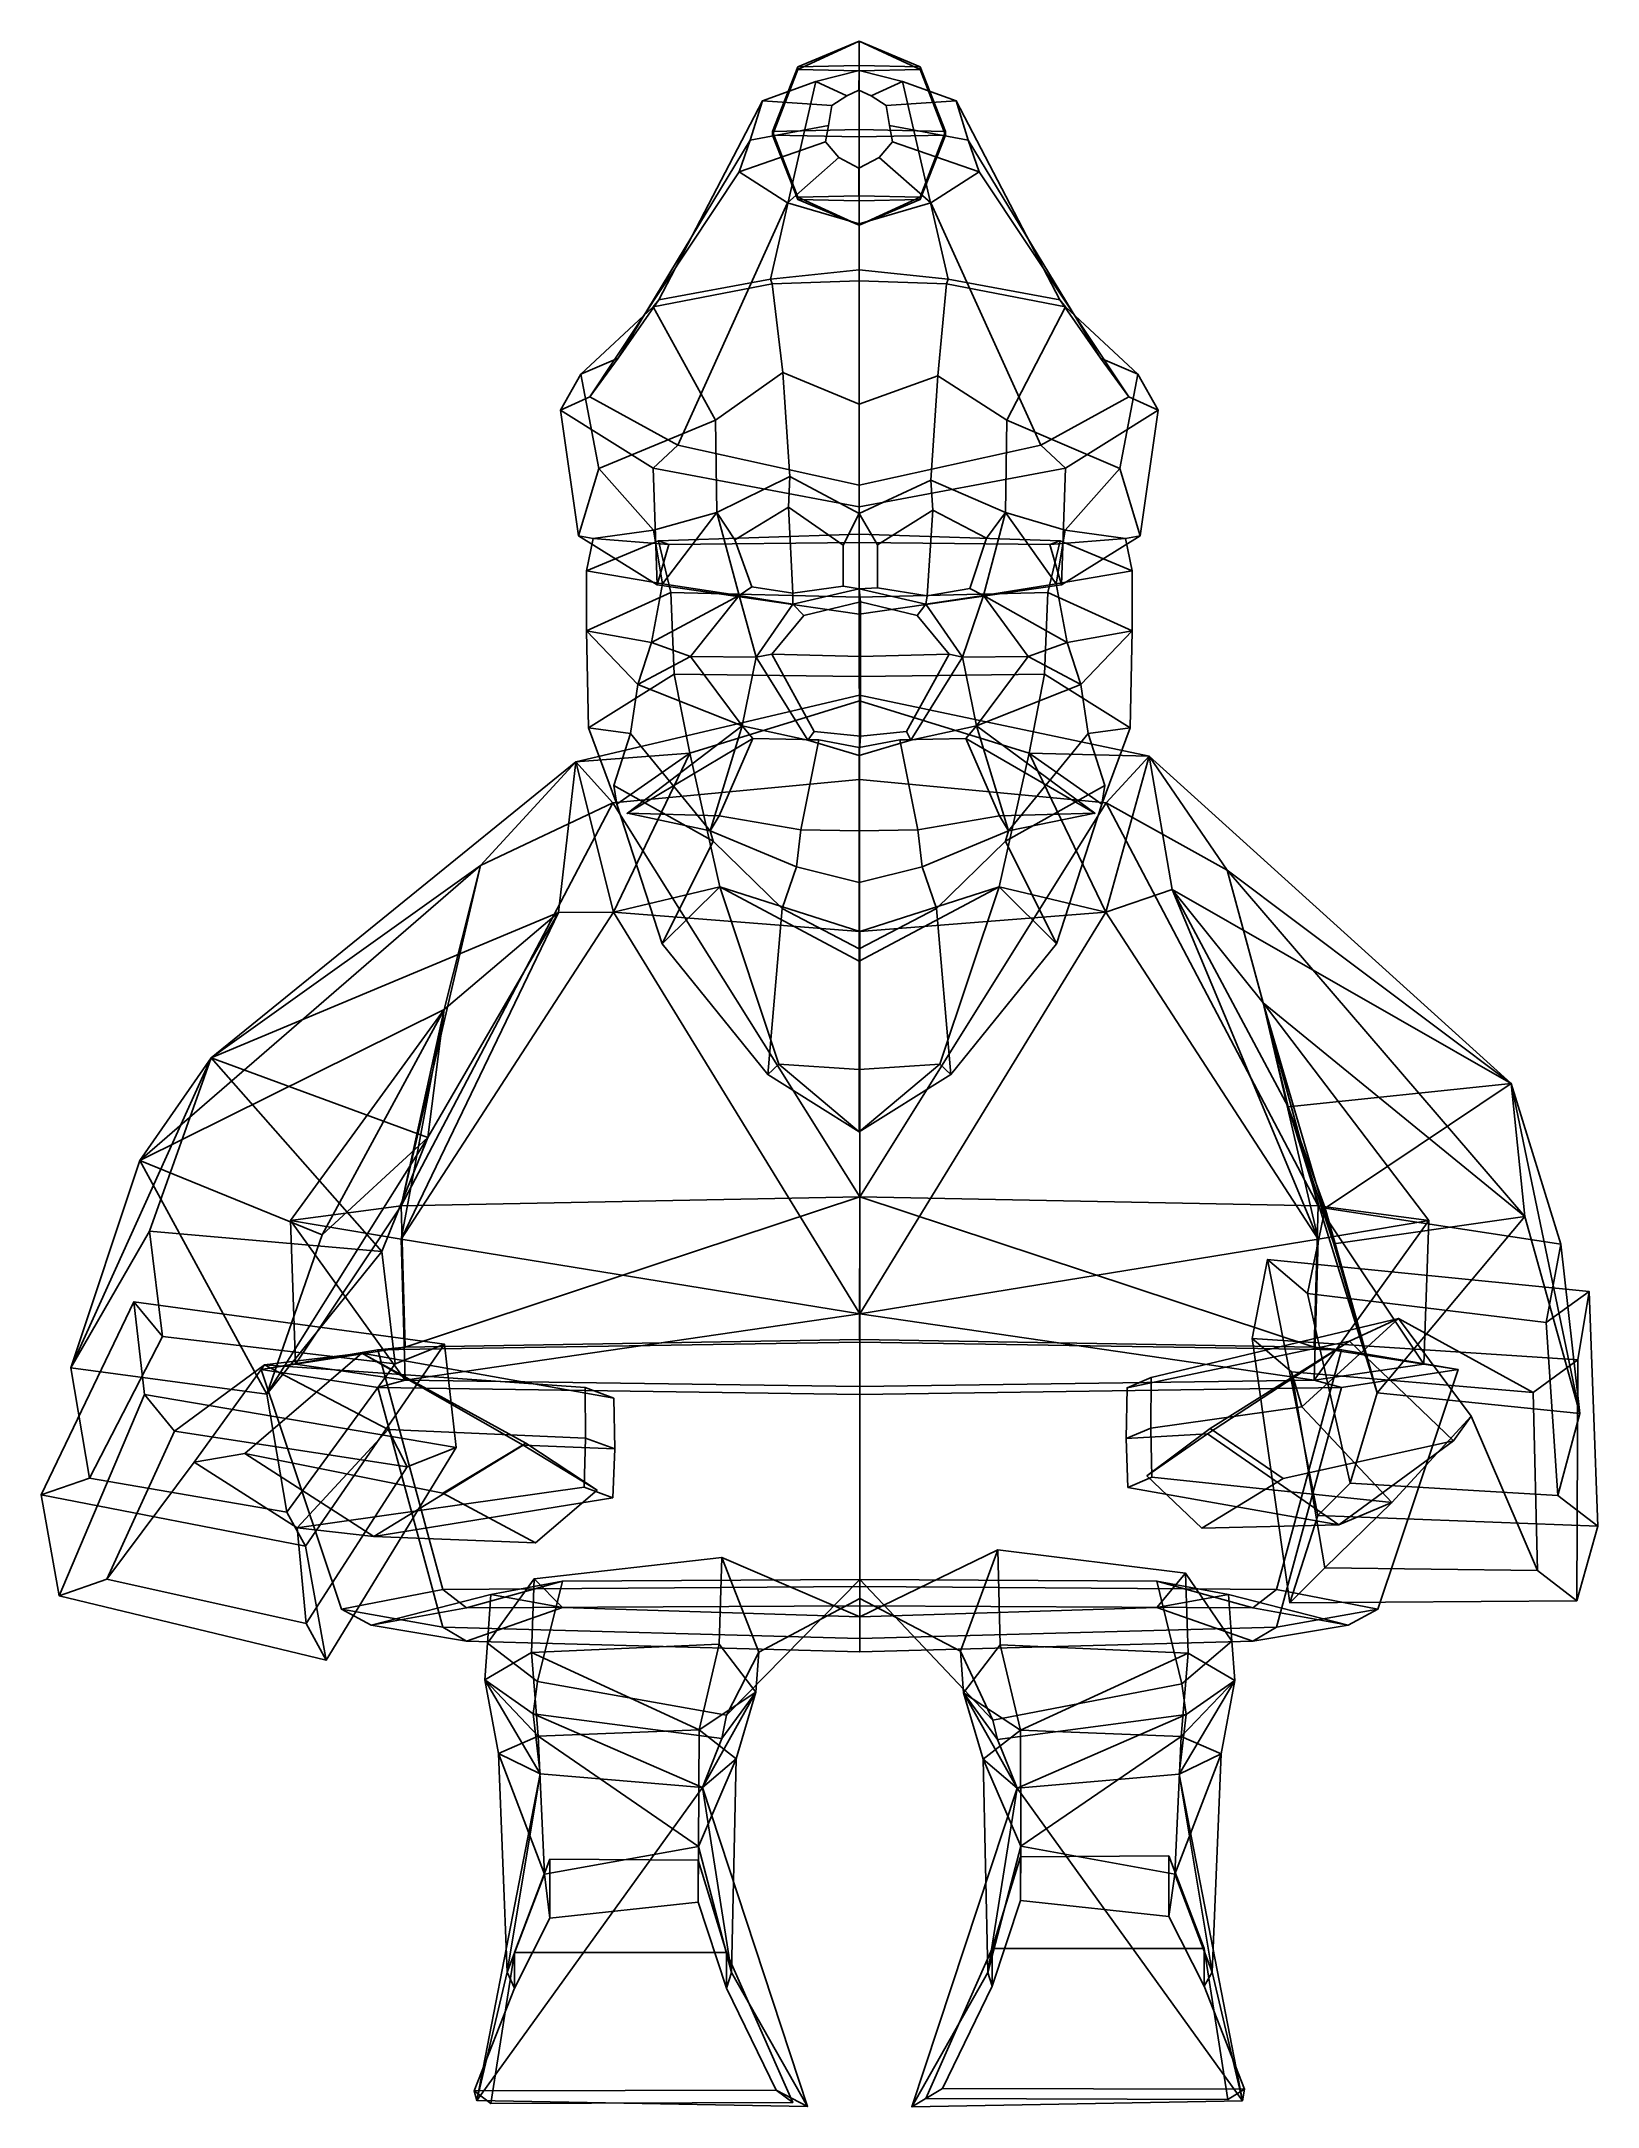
# Model space of a CAD drawing. Extents: x -183 to 163, y -155 to 305.
import ezdxf

# ---------------------------------------------------------------- set-up
doc = ezdxf.new("R2010")
doc.units = 0

msp = doc.modelspace()

# ---------------------------------------------------------------- linework, layer by layer
for p in [(-52.850117, 133.264008, 152.61673), (51.156452, 133.264008, 152.61673)]:
    msp.add_point(p)
for points in [[(-1.320393, 298.509247, 46.112045), (-1.320389, 305.086243, 31.427982), (-14.929281, 298.799194, 38.653446)], [(-14.929281, 298.799194, 38.653446), (-1.320389, 305.086243, 31.427982), (-14.929278, 299.37912, 23.736246)], [(-1.320389, 305.086243, 31.427982), (-1.320386, 299.669067, 16.277588), (-14.929278, 299.37912, 23.736246)], [(-1.320393, 298.509247, 46.112045), (12.288532, 298.799194, 38.65345), (-1.320389, 305.086243, 31.427982)], [(-1.320389, 305.086243, 31.427982), (12.288535, 299.379089, 23.736252), (-1.320386, 299.669067, 16.277588)], [(12.288532, 298.799194, 38.65345), (12.288535, 299.379089, 23.736252), (-1.320389, 305.086243, 31.427982)], [(-20.56629, 284.200867, 41.180069), (-14.929281, 298.799194, 38.653446), (-14.929278, 299.37912, 23.736246), (-20.566286, 285.020966, 20.083883)], [(-14.929278, 299.37912, 23.736246), (-1.320386, 299.669067, 16.277588), (-1.320385, 285.431, 9.535825), (-20.566286, 285.020966, 20.083883)], [(12.288535, 299.379089, 23.736252), (17.925507, 285.020935, 20.083893), (-1.320385, 285.431, 9.535825), (-1.320386, 299.669067, 16.277588)], [(17.925503, 284.200836, 41.180077), (17.925507, 285.020935, 20.083893), (12.288535, 299.379089, 23.736252), (12.288532, 298.799194, 38.65345)], [(-45.89912, 247.522888, 138.961182), (-21.038815, 252.135681, 151.082962), (-10.905055, 296.108246, 99.741562), (-22.835415, 291.854156, 95.834877)], [(-4.025801, 292.942688, 40.151199), (-7.366301, 290.779816, 40.05545), (-22.835415, 291.854156, 95.834877), (-10.905055, 296.108246, 99.741562)], [(-1.250553, 254.198425, 158.226151), (-1.278548, 298.590942, 102.021492), (-10.905055, 296.108246, 99.741562), (-21.038815, 252.135681, 151.082962)], [(-1.320395, 283.790802, 51.728104), (-1.320393, 298.509247, 46.112045), (-14.929281, 298.799194, 38.653446), (-20.56629, 284.200867, 41.180069)], [(-1.330378, 294.204956, 40.207081), (-4.025801, 292.942688, 40.151199), (-10.905055, 296.108246, 99.741562), (-1.278548, 298.590942, 102.021492)], [(-1.330378, 294.204956, 40.207081), (-1.278548, 298.590942, 102.021492), (8.347959, 296.108246, 99.741562), (1.365044, 292.942688, 40.151203)], [(-1.320395, 283.790802, 51.728104), (17.925503, 284.200836, 41.180077), (12.288532, 298.799194, 38.65345), (-1.320393, 298.509247, 46.112045)], [(-1.250553, 254.198425, 158.226151), (18.537708, 252.135681, 151.082962), (8.347959, 296.108246, 99.741562), (-1.278548, 298.590942, 102.021492)], [(1.365044, 292.942688, 40.151203), (8.347959, 296.108246, 99.741562), (20.278316, 291.854156, 95.834885), (4.705544, 290.779816, 40.055454)], [(43.398022, 247.522888, 138.961182), (20.278316, 291.854156, 95.834885), (8.347959, 296.108246, 99.741562), (18.537708, 252.135681, 151.082962)], [(-54.939651, 234.579407, 113.84803), (-45.89912, 247.522888, 138.961182), (-22.835415, 291.854156, 95.834877), (-25.514042, 283.092072, 87.788422)], [(-7.366301, 290.779816, 40.05545), (-8.116317, 286.325012, 39.858269), (-25.514042, 283.092072, 87.788422), (-22.835415, 291.854156, 95.834877)], [(4.705544, 290.779816, 40.055454), (20.278316, 291.854156, 95.834885), (22.956942, 283.092072, 87.788429), (5.455558, 286.325012, 39.858269)], [(52.438553, 234.579376, 113.84803), (22.956942, 283.092072, 87.788429), (20.278316, 291.854156, 95.834885), (43.398022, 247.522888, 138.961182)], [(-8.116317, 286.325012, 39.858269), (-8.802978, 282.731567, 39.699211), (-27.9664, 276.0242, 81.297813), (-25.514042, 283.092072, 87.788422)], [(-14.929278, 270.422607, 22.610571), (-20.566286, 285.020966, 20.083883), (-1.320385, 285.431, 9.535825), (-1.320386, 270.712555, 15.151914)], [(12.288533, 270.422577, 22.610579), (-1.320386, 270.712555, 15.151914), (-1.320385, 285.431, 9.535825), (17.925507, 285.020935, 20.083893)], [(5.455558, 286.325012, 39.858269), (22.956942, 283.092072, 87.788429), (25.409304, 276.0242, 81.297813), (6.14222, 282.731567, 39.699215)], [(-61.209591, 225.974396, 92.29628), (-54.939651, 234.579407, 113.84803), (-25.514042, 283.092072, 87.788422), (-27.9664, 276.0242, 81.297813)], [(-8.802978, 282.731567, 39.699211), (-5.802033, 279.218872, 39.543751), (-17.248739, 269.115204, 74.953094), (-27.9664, 276.0242, 81.297813)], [(-20.56629, 284.200867, 41.180069), (-20.566286, 285.020966, 20.083883), (-14.929278, 270.422607, 22.610571), (-14.929281, 269.842682, 37.527771)], [(-1.320395, 283.790802, 51.728104), (-20.56629, 284.200867, 41.180069), (-14.929281, 269.842682, 37.527771), (-1.320393, 269.552734, 44.986374)], [(-1.320395, 283.790802, 51.728104), (-1.320393, 269.552734, 44.986374), (12.28853, 269.842682, 37.527775), (17.925503, 284.200836, 41.180077)], [(6.14222, 282.731567, 39.699215), (25.409304, 276.0242, 81.297813), (14.691634, 269.115204, 74.953102), (3.141271, 279.218872, 39.543755)], [(17.925503, 284.200836, 41.180077), (12.28853, 269.842682, 37.527775), (12.288533, 270.422577, 22.610579), (17.925507, 285.020935, 20.083893)], [(58.708492, 225.974396, 92.29628), (25.409304, 276.0242, 81.297813), (22.956942, 283.092072, 87.788429), (52.438553, 234.579376, 113.84803)], [(-41.621681, 215.204163, 73.559593), (-61.209591, 225.974396, 92.29628), (-27.9664, 276.0242, 81.297813), (-17.248739, 269.115204, 74.953094)], [(-5.802033, 279.218872, 39.543751), (-1.330382, 276.852417, 39.438992), (-1.278553, 264.460663, 70.678703), (-17.248739, 269.115204, 74.953094)], [(3.141271, 279.218872, 39.543755), (14.691634, 269.115204, 74.953102), (-1.278553, 264.460663, 70.678703), (-1.330382, 276.852417, 39.438992)], [(39.120567, 215.204163, 73.559593), (14.691634, 269.115204, 74.953102), (25.409304, 276.0242, 81.297813), (58.708492, 225.974396, 92.29628)], [(-1.250554, 206.320557, 56.189384), (-41.621681, 215.204163, 73.559593), (-17.248739, 269.115204, 74.953094), (-1.278553, 264.460663, 70.678703)], [(-14.929281, 269.842682, 37.527771), (-14.929278, 270.422607, 22.610571), (-1.320398, 264.135529, 29.836039)], [(-1.320393, 269.552734, 44.986374), (-14.929281, 269.842682, 37.527771), (-1.320398, 264.135529, 29.836039)], [(-1.320398, 264.135529, 29.836039), (-14.929278, 270.422607, 22.610571), (-1.320386, 270.712555, 15.151914)], [(-1.320398, 264.135529, 29.836039), (-1.320386, 270.712555, 15.151914), (12.288533, 270.422577, 22.610579)], [(12.28853, 269.842682, 37.527775), (-1.320398, 264.135529, 29.836039), (12.288533, 270.422577, 22.610579)], [(-1.320393, 269.552734, 44.986374), (-1.320398, 264.135529, 29.836039), (12.28853, 269.842682, 37.527775)], [(-1.250554, 206.320557, 56.189384), (-1.278553, 264.460663, 70.678703), (14.691634, 269.115204, 74.953102), (39.120567, 215.204163, 73.559593)], [(-1.250553, 251.79657, 162.501266), (-1.250553, 254.198425, 158.226151), (-21.038815, 252.135681, 151.082962), (-20.650152, 251.090698, 156.380737)], [(-1.250553, 251.79657, 162.501266), (18.149042, 251.090698, 156.380737), (18.537708, 252.135681, 151.082962), (-1.250553, 254.198425, 158.226151)], [(-20.650152, 251.090698, 156.380737), (-21.038815, 252.135681, 151.082962), (-45.89912, 247.522888, 138.961182), (-47.141472, 245.999146, 144.072266)], [(-18.293325, 231.392517, 165.458054), (-20.650152, 251.090698, 156.380737), (-47.141472, 245.999146, 144.072266), (-33.234062, 220.771606, 156.585632)], [(-1.250554, 224.285461, 171.516403), (-1.250553, 251.79657, 162.501266), (-20.650152, 251.090698, 156.380737), (-18.293325, 231.392517, 165.458054)], [(-1.250554, 224.285461, 171.516403), (16.195942, 230.627014, 165.714981), (18.149042, 251.090698, 156.380737), (-1.250553, 251.79657, 162.501266)], [(16.195942, 230.627014, 165.714981), (31.604994, 220.771606, 156.585632), (44.640373, 245.999146, 144.072266), (18.149042, 251.090698, 156.380737)], [(18.149042, 251.090698, 156.380737), (44.640373, 245.999146, 144.072266), (43.398022, 247.522888, 138.961182), (18.537708, 252.135681, 151.082962)], [(-47.141472, 245.999146, 144.072266), (-45.89912, 247.522888, 138.961182), (-54.939651, 234.579407, 113.84803), (-63.238331, 230.966492, 116.169357)], [(-33.234062, 220.771606, 156.585632), (-47.141472, 245.999146, 144.072266), (-63.238331, 230.966492, 116.169357), (-59.191269, 210.032959, 140.082687)], [(31.604994, 220.771606, 156.585632), (56.690166, 210.032959, 140.082687), (60.737228, 230.966461, 116.169357), (44.640373, 245.999146, 144.072266)], [(44.640373, 245.999146, 144.072266), (60.737228, 230.966461, 116.169357), (52.438553, 234.579376, 113.84803), (43.398022, 247.522888, 138.961182)], [(-63.238331, 230.966492, 116.169357), (-54.939651, 234.579407, 113.84803), (-61.209591, 225.974396, 92.29628), (-67.764023, 222.964569, 91.557495)], [(60.737228, 230.966461, 116.169357), (65.262917, 222.964539, 91.557495), (58.708492, 225.974396, 92.29628), (52.438553, 234.579376, 113.84803)], [(-59.191269, 210.032959, 140.082687), (-63.238331, 230.966492, 116.169357), (-67.764023, 222.964569, 91.557495), (-63.764683, 195.030884, 105.32888)], [(-18.293325, 231.392517, 165.458054), (-33.234062, 220.771606, 156.585632), (-32.941353, 200.205994, 157.191147), (-16.724636, 208.196594, 169.281357)], [(-1.250554, 224.285461, 171.516403), (-18.293325, 231.392517, 165.458054), (-16.724636, 208.196594, 169.281357), (-1.250555, 199.949585, 171.11087)], [(-1.250554, 224.285461, 171.516403), (-1.250555, 199.949585, 171.11087), (14.627247, 207.400879, 169.266953), (16.195942, 230.627014, 165.714981)], [(16.195942, 230.627014, 165.714981), (14.627247, 207.400879, 169.266953), (31.312279, 200.205994, 157.191147), (31.604994, 220.771606, 156.585632)], [(56.690166, 210.032959, 140.082687), (61.26358, 195.030853, 105.32888), (65.262917, 222.964539, 91.557495), (60.737228, 230.966461, 116.169357)], [(-67.764023, 222.964569, 91.557495), (-61.209591, 225.974396, 92.29628), (-41.621681, 215.204163, 73.559593), (-47.150398, 210.072266, 71.264572)], [(65.262917, 222.964539, 91.557495), (44.649288, 210.072266, 71.264572), (39.120567, 215.204163, 73.559593), (58.708492, 225.974396, 92.29628)], [(-63.764683, 195.030884, 105.32888), (-67.764023, 222.964569, 91.557495), (-47.150398, 210.072266, 71.264572), (-46.25507, 184.113342, 81.407433)], [(-47.02573, 196.278625, 140.631042), (-32.941353, 200.205994, 157.191147), (-33.234062, 220.771606, 156.585632), (-59.191269, 210.032959, 140.082687)], [(44.52462, 196.278625, 140.631042), (56.690166, 210.032959, 140.082687), (31.604994, 220.771606, 156.585632), (31.312279, 200.205994, 157.191147)], [(61.26358, 195.030853, 105.32888), (43.753963, 184.113342, 81.40744), (44.649288, 210.072266, 71.264572), (65.262917, 222.964539, 91.557495)], [(-47.150398, 210.072266, 71.264572), (-41.621681, 215.204163, 73.559593), (-1.250554, 206.320557, 56.189384), (-1.250555, 201.444366, 53.024498)], [(44.649288, 210.072266, 71.264572), (-1.250555, 201.444366, 53.024498), (-1.250554, 206.320557, 56.189384), (39.120567, 215.204163, 73.559593)], [(-59.191269, 210.032959, 140.082687), (-63.764683, 195.030884, 105.32888), (-60.459145, 194.453735, 104.136078), (-47.02573, 196.278625, 140.631042)], [(-46.25507, 184.113342, 81.407433), (-47.150398, 210.072266, 71.264572), (-1.250555, 201.444366, 53.024498), (-1.250556, 177.551819, 62.757854)], [(-16.983484, 201.423706, 167.611755), (-16.724636, 208.196594, 169.281357), (-32.941353, 200.205994, 157.191147), (-28.920616, 194.098267, 156.994827)], [(-16.983484, 201.423706, 167.611755), (-4.835609, 192.929688, 168.376602), (-1.250555, 199.949585, 171.11087), (-16.724636, 208.196594, 169.281357)], [(43.753963, 184.113342, 81.40744), (-1.250556, 177.551819, 62.757854), (-1.250555, 201.444366, 53.024498), (44.649288, 210.072266, 71.264572)], [(15.134119, 200.752625, 167.340942), (14.627247, 207.400879, 169.266953), (-1.250555, 199.949585, 171.11087), (2.787638, 193.029968, 168.568115)], [(15.134119, 200.752625, 167.340942), (27.053463, 194.472107, 154.516525), (31.312279, 200.205994, 157.191147), (14.627247, 207.400879, 169.266953)], [(56.690166, 210.032959, 140.082687), (44.52462, 196.278625, 140.631042), (57.958042, 194.453735, 104.136078), (61.26358, 195.030853, 105.32888)], [(-45.052979, 184.317505, 139.911621), (-32.941353, 200.205994, 157.191147), (-47.02573, 196.278625, 140.631042)], [(-28.011084, 181.733551, 159.644348), (-32.941353, 200.205994, 157.191147), (-45.052979, 184.317505, 139.911621)], [(-25.173613, 183.666687, 158.835693), (-28.920616, 194.098267, 156.994827), (-32.941353, 200.205994, 157.191147), (-28.011084, 181.733551, 159.644348)], [(-16.084126, 182.218323, 163.806244), (-16.983484, 201.423706, 167.611755), (-28.920616, 194.098267, 156.994827), (-25.173613, 183.666687, 158.835693)], [(-4.835609, 192.929688, 168.376602), (-16.983484, 201.423706, 167.611755), (-16.084126, 182.218323, 163.806244), (-4.835609, 183.773865, 168.287766)], [(-4.835609, 183.773865, 168.287766), (-1.250555, 183.201355, 171.450287), (-1.250555, 199.949585, 171.11087), (-4.835609, 192.929688, 168.376602)], [(2.787638, 183.468628, 168.636841), (2.787638, 193.029968, 168.568115), (-1.250555, 199.949585, 171.11087), (-1.250555, 183.201355, 171.450287)], [(2.787638, 193.029968, 168.568115), (2.787638, 183.468628, 168.636841), (13.817105, 181.673279, 163.116943), (15.134119, 200.752625, 167.340942)], [(13.817105, 181.673279, 163.116943), (23.379431, 183.304504, 156.964371), (27.053463, 194.472107, 154.516525), (15.134119, 200.752625, 167.340942)], [(23.379431, 183.304504, 156.964371), (26.382015, 181.733551, 159.644348), (31.312279, 200.205994, 157.191147), (27.053463, 194.472107, 154.516525)], [(26.382015, 181.733551, 159.644348), (42.551865, 184.317505, 139.911621), (31.312279, 200.205994, 157.191147)], [(42.551865, 184.317505, 139.911621), (44.52462, 196.278625, 140.631042), (31.312279, 200.205994, 157.191147)], [(-63.764683, 195.030884, 105.32888), (-46.25507, 184.113342, 81.407433), (-43.668941, 193.113892, 78.121964), (-60.459145, 194.453735, 104.136078)], [(-61.985336, 173.84491, 104.646606), (-61.963554, 187.192169, 103.822891), (-45.981304, 193.886658, 74.56295), (-43.236526, 182.40155, 71.895515)], [(-47.02573, 196.278625, 140.631042), (-60.459145, 194.453735, 104.136078), (-61.963554, 187.192169, 103.822891), (-45.052979, 184.317505, 139.911621)], [(-61.963554, 187.192169, 103.822891), (-60.459145, 194.453735, 104.136078), (-43.668941, 193.113892, 78.121964), (-45.981304, 193.886658, 74.56295)], [(-46.25507, 184.113342, 81.407433), (-1.250556, 177.551819, 62.757854), (-1.250555, 193.492096, 61.201996), (-43.668941, 193.113892, 78.121964)], [(-45.981304, 193.886658, 74.56295), (-43.668941, 193.113892, 78.121964), (-1.250555, 193.492096, 61.201996), (-1.250555, 195.348633, 59.55616)], [(-43.236526, 182.40155, 71.895515), (-45.981304, 193.886658, 74.56295), (-1.250555, 195.348633, 59.55616), (-1.250555, 181.395966, 59.594482)], [(43.753963, 184.113342, 81.40744), (41.167835, 193.113892, 78.121964), (-1.250555, 193.492096, 61.201996), (-1.250556, 177.551819, 62.757854)], [(43.48019, 193.886658, 74.56295), (-1.250555, 195.348633, 59.55616), (-1.250555, 193.492096, 61.201996), (41.167835, 193.113892, 78.121964)], [(40.735416, 182.40155, 71.895515), (-1.250555, 181.395966, 59.594482), (-1.250555, 195.348633, 59.55616), (43.48019, 193.886658, 74.56295)], [(59.48423, 173.84491, 104.646606), (40.735416, 182.40155, 71.895515), (43.48019, 193.886658, 74.56295), (59.462444, 187.192169, 103.822891)], [(61.26358, 195.030853, 105.32888), (57.958042, 194.453735, 104.136078), (41.167835, 193.113892, 78.121964), (43.753963, 184.113342, 81.40744)], [(59.462444, 187.192169, 103.822891), (43.48019, 193.886658, 74.56295), (41.167835, 193.113892, 78.121964), (57.958042, 194.453735, 104.136078)], [(44.52462, 196.278625, 140.631042), (42.551865, 184.317505, 139.911621), (59.462444, 187.192169, 103.822891), (57.958042, 194.453735, 104.136078)], [(-45.052979, 184.317505, 139.911621), (-61.963554, 187.192169, 103.822891), (-61.985336, 173.84491, 104.646606), (-47.494747, 171.30188, 138.427002)], [(-47.494747, 171.30188, 138.427002), (-28.011084, 181.733551, 159.644348), (-45.052979, 184.317505, 139.911621)], [(44.993641, 171.30188, 138.427002), (42.551865, 184.317505, 139.911621), (26.382015, 181.733551, 159.644348)], [(42.551865, 184.317505, 139.911621), (44.993641, 171.30188, 138.427002), (59.48423, 173.84491, 104.646606), (59.462444, 187.192169, 103.822891)], [(-61.548981, 152.263977, 103.80677), (-61.985336, 173.84491, 104.646606), (-43.236526, 182.40155, 71.895515), (-42.44381, 164.210968, 72.959068)], [(-38.840771, 168.124176, 161.444061), (-28.011084, 181.733551, 159.644348), (-47.494747, 171.30188, 138.427002)], [(-42.44381, 164.210968, 72.959068), (-43.236526, 182.40155, 71.895515), (-1.250555, 181.395966, 59.594482), (-1.250554, 163.674866, 62.234371)], [(-38.840771, 168.124176, 161.444061), (-24.209009, 167.967651, 164.478333), (-28.011084, 181.733551, 159.644348)], [(-16.084126, 182.218323, 163.806244), (-25.173613, 183.666687, 158.835693), (-28.011084, 181.733551, 159.644348), (-16.051233, 179.81897, 165.767899)], [(-24.209009, 167.967651, 164.478333), (-16.051233, 179.81897, 165.767899), (-28.011084, 181.733551, 159.644348)], [(-20.691374, 168.656342, 182.096802), (-13.615047, 177.298096, 181.77803), (-16.051233, 179.81897, 165.767899), (-24.209009, 167.967651, 164.478333)], [(-0.992172, 168.180176, 188.530975), (-0.992172, 180.356323, 185.626053), (-13.615047, 177.298096, 181.77803), (-20.691374, 168.656342, 182.096802)], [(-16.084126, 182.218323, 163.806244), (-16.051233, 179.81897, 165.767899), (-1.250555, 183.201355, 171.450287), (-4.835609, 183.773865, 168.287766)], [(-0.992172, 180.356323, 185.626053), (-1.250555, 183.201355, 171.450287), (-16.051233, 179.81897, 165.767899), (-13.615047, 177.298096, 181.77803)], [(13.817105, 181.673279, 163.116943), (2.787638, 183.468628, 168.636841), (-1.250555, 183.201355, 171.450287), (13.550124, 179.81897, 165.767899)], [(-0.992172, 180.356323, 185.626053), (11.6307, 177.298096, 181.77803), (13.550124, 179.81897, 165.767899), (-1.250555, 183.201355, 171.450287)], [(39.942699, 164.210968, 72.959068), (-1.250554, 163.674866, 62.234371), (-1.250555, 181.395966, 59.594482), (40.735416, 182.40155, 71.895515)], [(-0.992172, 168.180176, 188.530975), (18.707029, 168.656342, 182.096802), (11.6307, 177.298096, 181.77803), (-0.992172, 180.356323, 185.626053)], [(18.707029, 168.656342, 182.096802), (21.707903, 167.967651, 164.478333), (13.550124, 179.81897, 165.767899), (11.6307, 177.298096, 181.77803)], [(13.817105, 181.673279, 163.116943), (13.550124, 179.81897, 165.767899), (26.382015, 181.733551, 159.644348), (23.379431, 183.304504, 156.964371)], [(21.707903, 167.967651, 164.478333), (26.382015, 181.733551, 159.644348), (13.550124, 179.81897, 165.767899)], [(36.339661, 168.124176, 161.444061), (26.382015, 181.733551, 159.644348), (21.707903, 167.967651, 164.478333)], [(36.339661, 168.124176, 161.444061), (44.993641, 171.30188, 138.427002), (26.382015, 181.733551, 159.644348)], [(59.047878, 152.263977, 103.80677), (39.942699, 164.210968, 72.959068), (40.735416, 182.40155, 71.895515), (59.48423, 173.84491, 104.646606)], [(-47.494747, 171.30188, 138.427002), (-61.985336, 173.84491, 104.646606), (-50.560822, 161.884735, 136.903107)], [(-52.166565, 150.993469, 135.967606), (-50.560822, 161.884735, 136.903107), (-61.985336, 173.84491, 104.646606), (-61.548981, 152.263977, 103.80677)], [(-50.560822, 161.884735, 136.903107), (-38.840771, 168.124176, 161.444061), (-47.494747, 171.30188, 138.427002)], [(48.059715, 161.884735, 136.903107), (44.993641, 171.30188, 138.427002), (36.339661, 168.124176, 161.444061)], [(44.993641, 171.30188, 138.427002), (48.059715, 161.884735, 136.903107), (59.48423, 173.84491, 104.646606)], [(49.665459, 150.993469, 135.967606), (59.047878, 152.263977, 103.80677), (59.48423, 173.84491, 104.646606), (48.059715, 161.884735, 136.903107)], [(-27.344149, 152.710602, 156.732162), (-38.840771, 168.124176, 161.444061), (-50.560822, 161.884735, 136.903107)], [(-27.344149, 152.710602, 156.732162), (-24.209009, 167.967651, 164.478333), (-38.840771, 168.124176, 161.444061)], [(-12.717014, 149.502594, 162.337692), (-24.209009, 167.967651, 164.478333), (-27.344149, 152.710602, 156.732162)], [(-11.267046, 151.493225, 175.478516), (-20.691374, 168.656342, 182.096802), (-24.209009, 167.967651, 164.478333), (-12.717014, 149.502594, 162.337692)], [(-0.992172, 150.441742, 180.628235), (-0.992172, 168.180176, 188.530975), (-20.691374, 168.656342, 182.096802), (-11.267046, 151.493225, 175.478516)], [(-0.992172, 150.441742, 180.628235), (9.282703, 151.493225, 175.478516), (18.707029, 168.656342, 182.096802), (-0.992172, 168.180176, 188.530975)], [(9.282703, 151.493225, 175.478516), (10.215907, 149.502594, 162.337692), (21.707903, 167.967651, 164.478333), (18.707029, 168.656342, 182.096802)], [(10.215907, 149.502594, 162.337692), (24.843042, 152.710602, 156.732162), (21.707903, 167.967651, 164.478333)], [(24.843042, 152.710602, 156.732162), (36.339661, 168.124176, 161.444061), (21.707903, 167.967651, 164.478333)], [(24.843042, 152.710602, 156.732162), (48.059715, 161.884735, 136.903107), (36.339661, 168.124176, 161.444061)], [(-55.22044, 135.32016, 106.202515), (-61.548981, 152.263977, 103.80677), (-42.44381, 164.210968, 72.959068), (-38.964668, 146.616913, 57.895573)], [(-52.166565, 150.993469, 135.967606), (-34.45216, 129.360718, 160.683731), (-27.344149, 152.710602, 156.732162), (-50.560822, 161.884735, 136.903107)], [(-38.964668, 146.616913, 57.895573), (-42.44381, 164.210968, 72.959068), (-1.250554, 163.674866, 62.234371), (-1.228616, 158.276245, 30.067825)], [(36.519398, 146.616913, 57.895576), (-1.228616, 158.276245, 30.067825), (-1.250554, 163.674866, 62.234371), (39.942699, 164.210968, 72.959068)], [(49.665459, 150.993469, 135.967606), (48.059715, 161.884735, 136.903107), (24.843042, 152.710602, 156.732162), (31.95105, 129.360718, 160.683731)], [(52.71933, 135.32019, 106.202515), (36.519398, 146.616913, 57.895576), (39.942699, 164.210968, 72.959068), (59.047878, 152.263977, 103.80677)], [(-1.204486, 159.514893, 14.784546), (-1.207897, 140.783752, -38.229687), (-56.103218, 135.579926, -26.806486), (-64.316963, 144.69281, 10.227881)], [(-1.204486, 159.514893, 14.784546), (-64.316963, 144.69281, 10.227881), (-38.964668, 146.616913, 57.895573), (-1.228616, 158.276245, 30.067825)], [(-1.228616, 158.276245, 30.067825), (36.519398, 146.616913, 57.895576), (63.277851, 145.9422, 9.961871), (-1.204486, 159.514893, 14.784546)], [(-1.204486, 159.514893, 14.784546), (63.277851, 145.9422, 9.961871), (53.713791, 135.579956, -26.806488), (-1.207897, 140.783752, -38.229687)], [(-55.22044, 135.32016, 106.202515), (-55.88979, 139.471039, 137.974686), (-52.166565, 150.993469, 135.967606), (-61.548981, 152.263977, 103.80677)], [(-24.977959, 149.871338, 170.514862), (-27.344149, 152.710602, 156.732162), (-52.850117, 133.264008, 152.61673)], [(-52.850117, 133.264008, 152.61673), (-27.344149, 152.710602, 156.732162), (-34.45216, 129.360718, 160.683731)], [(-24.977959, 149.871338, 170.514862), (-10.280588, 149.598511, 170.60466), (-12.717014, 149.502594, 162.337692), (-27.344149, 152.710602, 156.732162)], [(22.476852, 149.871338, 170.514862), (24.843042, 152.710602, 156.732162), (10.215907, 149.502594, 162.337692), (7.779481, 149.598511, 170.60466)], [(22.476852, 149.871338, 170.514862), (51.156452, 133.264008, 152.61673), (24.843042, 152.710602, 156.732162)], [(51.156452, 133.264008, 152.61673), (31.95105, 129.360718, 160.683731), (24.843042, 152.710602, 156.732162)], [(52.71933, 135.32019, 106.202515), (59.047878, 152.263977, 103.80677), (49.665459, 150.993469, 135.967606), (53.388687, 139.471039, 137.974686)], [(-52.166565, 150.993469, 135.967606), (-55.88979, 139.471039, 137.974686), (-33.768986, 127.073578, 151.391251), (-34.45216, 129.360718, 160.683731)], [(-32.455162, 132.66745, 171.159912), (-24.977959, 149.871338, 170.514862), (-52.850117, 133.264008, 152.61673)], [(-10.280588, 149.598511, 170.60466), (-24.977959, 149.871338, 170.514862), (-32.455162, 132.66745, 171.159912), (-14.241541, 129.604675, 179.559189)], [(-14.241541, 129.604675, 179.559189), (-1.250554, 129.332642, 180.218628), (-1.250554, 147.911865, 173.194901), (-10.280588, 149.598511, 170.60466)], [(-0.992172, 150.441742, 180.628235), (-11.267046, 151.493225, 175.478516), (-12.717014, 149.502594, 162.337692), (-1.250554, 146.126801, 167.94249)], [(-1.250554, 147.911865, 173.194901), (-1.250554, 146.126801, 167.94249), (-12.717014, 149.502594, 162.337692), (-10.280588, 149.598511, 170.60466)], [(-0.992172, 150.441742, 180.628235), (-1.250554, 146.126801, 167.94249), (10.215907, 149.502594, 162.337692), (9.282703, 151.493225, 175.478516)], [(11.740433, 129.604675, 179.559189), (7.779481, 149.598511, 170.60466), (-1.250554, 147.911865, 173.194901), (-1.250554, 129.332642, 180.218628)], [(-1.250554, 147.911865, 173.194901), (7.779481, 149.598511, 170.60466), (10.215907, 149.502594, 162.337692), (-1.250554, 146.126801, 167.94249)], [(7.779481, 149.598511, 170.60466), (11.740433, 129.604675, 179.559189), (29.954054, 132.66745, 171.159912), (22.476852, 149.871338, 170.514862)], [(29.954054, 132.66745, 171.159912), (51.156452, 133.264008, 152.61673), (22.476852, 149.871338, 170.514862)], [(49.665459, 150.993469, 135.967606), (31.95105, 129.360718, 160.683731), (31.267879, 127.073578, 151.391251), (53.388687, 139.471039, 137.974686)], [(-68.211647, 111.200012, 46.510944), (-64.316963, 144.69281, 10.227881), (-145.517639, 78.808228, 48.158058)], [(-85.589996, 121.640991, -25.423996), (-145.517639, 78.808228, 48.158058), (-64.316963, 144.69281, 10.227881)], [(-85.589996, 121.640991, -25.423996), (-64.316963, 144.69281, 10.227881), (-56.103218, 135.579926, -26.806486)], [(-68.211647, 111.200012, 46.510944), (-55.965126, 111.243011, 68.033936), (-64.316963, 144.69281, 10.227881)], [(-64.316963, 144.69281, 10.227881), (-55.965126, 111.243011, 68.033936), (-38.964668, 146.616913, 57.895573)], [(-55.965126, 111.243011, 68.033936), (-32.305893, 116.861694, 92.968315), (-38.964668, 146.616913, 57.895573)], [(-45.142368, 104.197769, 119.093987), (-55.22044, 135.32016, 106.202515), (-38.964668, 146.616913, 57.895573), (-32.305893, 116.861694, 92.968315)], [(42.641266, 104.197769, 119.093987), (29.881565, 116.861694, 92.968315), (36.519398, 146.616913, 57.895576), (52.71933, 135.32019, 106.202515)], [(53.584675, 111.243011, 68.033928), (36.519398, 146.616913, 57.895576), (29.881565, 116.861694, 92.968315)], [(63.277851, 145.9422, 9.961871), (36.519398, 146.616913, 57.895576), (53.584675, 111.243011, 68.033928)], [(68.362885, 116.27298, 49.763706), (63.277851, 145.9422, 9.961871), (53.584675, 111.243011, 68.033928)], [(80.604759, 120.600891, -26.186817), (53.713791, 135.579956, -26.806488), (63.277851, 145.9422, 9.961871)], [(68.362885, 116.27298, 49.763706), (143.823059, 73.094727, 37.313629), (63.277851, 145.9422, 9.961871)], [(80.604759, 120.600891, -26.186817), (63.277851, 145.9422, 9.961871), (143.823059, 73.094727, 37.313629)], [(-1.173771, 47.862473, -97.895477), (-56.103218, 135.579926, -26.806486), (-1.207897, 140.783752, -38.229687)], [(-33.768986, 127.073578, 151.391251), (-55.88979, 139.471039, 137.974686), (-55.22044, 135.32016, 106.202515), (-45.142368, 104.197769, 119.093987)], [(-1.173771, 47.862473, -97.895477), (-1.207897, 140.783752, -38.229687), (53.713791, 135.579956, -26.806488)], [(31.267879, 127.073578, 151.391251), (42.641266, 104.197769, 119.093987), (52.71933, 135.32019, 106.202515), (53.388687, 139.471039, 137.974686)], [(-103.231987, 45.882111, -63.574104), (-56.103218, 135.579926, -26.806486), (-1.173771, 47.862473, -97.895477)], [(-103.231987, 45.882111, -63.574104), (-85.589996, 121.640991, -25.423996), (-56.103218, 135.579926, -26.806486)], [(100.884438, 45.882111, -63.574104), (-1.173771, 47.862473, -97.895477), (53.713791, 135.579956, -26.806488)], [(100.884438, 45.882111, -63.574104), (53.713791, 135.579956, -26.806488), (80.604759, 120.600891, -26.186817)], [(-34.45216, 129.360718, 160.683731), (-32.455162, 132.66745, 171.159912), (-52.850117, 133.264008, 152.61673)], [(-14.241541, 129.604675, 179.559189), (-32.455162, 132.66745, 171.159912), (-34.45216, 129.360718, 160.683731), (-15.243168, 121.362946, 168.757919)], [(-18.425463, 112.050476, 169.862991), (-15.243168, 121.362946, 168.757919), (-34.45216, 129.360718, 160.683731), (-33.768986, 127.073578, 151.391251)], [(-1.250554, 129.332642, 180.218628), (-14.241541, 129.604675, 179.559189), (-15.243168, 121.362946, 168.757919), (-1.250554, 117.854309, 173.898651)], [(-1.250554, 129.332642, 180.218628), (-1.250554, 117.854309, 173.898651), (12.74206, 121.362976, 168.757919), (11.740433, 129.604675, 179.559189)], [(11.740433, 129.604675, 179.559189), (12.74206, 121.362976, 168.757919), (31.95105, 129.360718, 160.683731), (29.954054, 132.66745, 171.159912)], [(15.924353, 112.050476, 169.862991), (31.267879, 127.073578, 151.391251), (31.95105, 129.360718, 160.683731), (12.74206, 121.362976, 168.757919)], [(31.95105, 129.360718, 160.683731), (51.156452, 133.264008, 152.61673), (29.954054, 132.66745, 171.159912)], [(-21.610588, 75.097336, 148.032349), (-18.425463, 112.050476, 169.862991), (-33.768986, 127.073578, 151.391251), (-45.142368, 104.197769, 119.093987)], [(19.10948, 75.097336, 148.032349), (42.641266, 104.197769, 119.093987), (31.267879, 127.073578, 151.391251), (15.924353, 112.050476, 169.862991)], [(-85.589996, 121.640991, -25.423996), (-161.369675, 55.962051, 15.999896), (-145.517639, 78.808228, 48.158058)], [(-93.655663, 89.554596, 4.484976), (-161.369675, 55.962051, 15.999896), (-85.589996, 121.640991, -25.423996)], [(-103.231987, 45.882111, -63.574104), (-93.655663, 89.554596, 4.484976), (-85.589996, 121.640991, -25.423996)], [(-1.250553, 103.099945, 175.346054), (-1.250554, 117.854309, 173.898651), (-15.243168, 121.362946, 168.757919), (-18.425463, 112.050476, 169.862991)], [(-1.250553, 103.099945, 175.346054), (15.924353, 112.050476, 169.862991), (12.74206, 121.362976, 168.757919), (-1.250554, 117.854309, 173.898651)], [(100.884438, 45.882111, -63.574104), (80.604759, 120.600891, -26.186817), (88.60186, 91.038391, 6.713542)], [(80.604759, 120.600891, -26.186817), (143.823059, 73.094727, 37.313629), (146.855301, 43.521255, 6.459997)], [(88.60186, 91.038391, 6.713542), (80.604759, 120.600891, -26.186817), (146.855301, 43.521255, 6.459997)], [(-1.173774, 106.944061, 77.821152), (-32.305893, 116.861694, 92.968315), (-55.965126, 111.243011, 68.033936)], [(-21.610588, 75.097336, 148.032349), (-45.142368, 104.197769, 119.093987), (-32.305893, 116.861694, 92.968315), (-19.191643, 77.406219, 132.2789)], [(-19.191643, 77.406219, 132.2789), (-32.305893, 116.861694, 92.968315), (-1.250553, 100.345123, 108.548805), (-1.250553, 76.218155, 127.83873)], [(-1.250553, 100.345123, 108.548805), (-32.305893, 116.861694, 92.968315), (-1.173774, 106.944061, 77.821152)], [(16.690535, 77.406219, 132.2789), (-1.250553, 76.218155, 127.83873), (-1.250553, 100.345123, 108.548805), (29.881565, 116.861694, 92.968315)], [(-1.250553, 100.345123, 108.548805), (-1.173774, 106.944061, 77.821152), (29.881565, 116.861694, 92.968315)], [(-1.173774, 106.944061, 77.821152), (53.584675, 111.243011, 68.033928), (29.881565, 116.861694, 92.968315)], [(19.10948, 75.097336, 148.032349), (16.690535, 77.406219, 132.2789), (29.881565, 116.861694, 92.968315), (42.641266, 104.197769, 119.093987)], [(100.884438, 38.494904, 90.702202), (68.362885, 116.27298, 49.763706), (53.584675, 111.243011, 68.033928)], [(100.884438, 38.494904, 90.702202), (88.60186, 91.038391, 6.713542), (68.362885, 116.27298, 49.763706)], [(88.60186, 91.038391, 6.713542), (94.168579, 67.90155, 51.41309), (68.362885, 116.27298, 49.763706)], [(68.362885, 116.27298, 49.763706), (94.168579, 67.90155, 51.41309), (143.823059, 73.094727, 37.313629)], [(-68.211647, 111.200012, 46.510944), (-145.517639, 78.808228, 48.158058), (-97.29985, 61.058426, 49.262955)], [(-1.173773, 21.87352, 119.076027), (-55.965126, 111.243011, 68.033936), (-103.231987, 38.494904, 90.702202)], [(-103.231987, 38.494904, 90.702202), (-55.965126, 111.243011, 68.033936), (-68.211647, 111.200012, 46.510944)], [(-103.231987, 38.494904, 90.702202), (-68.211647, 111.200012, 46.510944), (-93.655663, 89.554596, 4.484976)], [(-93.655663, 89.554596, 4.484976), (-68.211647, 111.200012, 46.510944), (-97.29985, 61.058426, 49.262955)], [(-1.173773, 21.87352, 119.076027), (-1.173774, 106.944061, 77.821152), (-55.965126, 111.243011, 68.033936)], [(-1.250553, 62.315063, 149.982468), (-1.250553, 103.099945, 175.346054), (-18.425463, 112.050476, 169.862991), (-21.610588, 75.097336, 148.032349)], [(-1.250553, 62.315063, 149.982468), (19.10948, 75.097336, 148.032349), (15.924353, 112.050476, 169.862991), (-1.250553, 103.099945, 175.346054)], [(-1.173773, 21.87352, 119.076027), (53.584675, 111.243011, 68.033928), (-1.173774, 106.944061, 77.821152)], [(-1.173773, 21.87352, 119.076027), (100.884438, 38.494904, 90.702202), (53.584675, 111.243011, 68.033928)], [(-120.818855, 39.436096, 15.157098), (-161.369675, 55.962051, 15.999896), (-93.655663, 89.554596, 4.484976)], [(-103.231987, 38.494904, 90.702202), (-93.655663, 89.554596, 4.484976), (-127.833923, 42.601044, 4.948671)], [(-127.833923, 42.601044, 4.948671), (-93.655663, 89.554596, 4.484976), (-103.231987, 45.882111, -63.574104)], [(-120.818855, 39.436096, 15.157098), (-93.655663, 89.554596, 4.484976), (-97.29985, 61.058426, 49.262955)], [(100.884438, 38.494904, 90.702202), (125.486366, 42.601044, 4.948669), (88.60186, 91.038391, 6.713542)], [(125.486366, 42.601044, 4.948669), (100.884438, 45.882111, -63.574104), (88.60186, 91.038391, 6.713542)], [(104.355438, 37.410461, 16.856329), (94.168579, 67.90155, 51.41309), (88.60186, 91.038391, 6.713542)], [(104.355438, 37.410461, 16.856329), (88.60186, 91.038391, 6.713542), (146.855301, 43.521255, 6.459997)], [(-176.710495, 9.827927, 55.470009), (-159.217133, 40.276611, 81.825661), (-145.517639, 78.808228, 48.158058)], [(-176.710495, 9.827927, 55.470009), (-145.517639, 78.808228, 48.158058), (-161.369675, 55.962051, 15.999896)], [(-107.52018, 35.689087, 70.43782), (-145.517639, 78.808228, 48.158058), (-159.217133, 40.276611, 81.825661)], [(-107.52018, 35.689087, 70.43782), (-97.29985, 61.058426, 49.262955), (-145.517639, 78.808228, 48.158058)], [(-1.250553, 62.315063, 149.982468), (-21.610588, 75.097336, 148.032349), (-19.191643, 77.406219, 132.2789)], [(-1.250553, 62.315063, 149.982468), (-19.191643, 77.406219, 132.2789), (-1.250553, 76.218155, 127.83873)], [(-1.250553, 62.315063, 149.982468), (-1.250553, 76.218155, 127.83873), (16.690535, 77.406219, 132.2789)], [(-1.250553, 62.315063, 149.982468), (16.690535, 77.406219, 132.2789), (19.10948, 75.097336, 148.032349)], [(102.451637, 45.384674, 72.177979), (143.823059, 73.094727, 37.313629), (94.168579, 67.90155, 51.41309)], [(102.451637, 45.384674, 72.177979), (154.904816, 37.319366, 74.808144), (143.823059, 73.094727, 37.313629)], [(159.073425, -0.379395, 52.690594), (146.855301, 43.521255, 6.459997), (143.823059, 73.094727, 37.313629)], [(159.073425, -0.379395, 52.690594), (143.823059, 73.094727, 37.313629), (154.904816, 37.319366, 74.808144)], [(114.013451, 4.23558, 49.037258), (94.168579, 67.90155, 51.41309), (104.355438, 37.410461, 16.856329)], [(114.013451, 4.23558, 49.037258), (102.451637, 45.384674, 72.177979), (94.168579, 67.90155, 51.41309)], [(-133.135788, 3.963318, 43.985363), (-120.818855, 39.436096, 15.157098), (-97.29985, 61.058426, 49.262955)], [(-133.135788, 3.963318, 43.985363), (-97.29985, 61.058426, 49.262955), (-107.52018, 35.689087, 70.43782)], [(-133.135788, 3.963318, 43.985363), (-176.710495, 9.827927, 55.470009), (-161.369675, 55.962051, 15.999896)], [(-133.135788, 3.963318, 43.985363), (-161.369675, 55.962051, 15.999896), (-120.818855, 39.436096, 15.157098)], [(-102.321541, 14.441208, -78.894073), (-103.231987, 45.882111, -63.574104), (-1.173771, 47.862473, -97.895477)], [(-102.321541, 14.441208, -78.894073), (-1.173771, 47.862473, -97.895477), (-1.188086, 16.154266, -109.035614)], [(99.973991, 14.441208, -78.894073), (-1.188086, 16.154266, -109.035614), (-1.173771, 47.862473, -97.895477)], [(99.973991, 14.441208, -78.894073), (-1.173771, 47.862473, -97.895477), (100.884438, 45.882111, -63.574104)], [(-126.71138, 10.639236, 0.507364), (-127.833923, 42.601044, 4.948671), (-103.231987, 45.882111, -63.574104)], [(-102.321548, 7.037354, 75.729767), (-127.833923, 42.601044, 4.948671), (-126.71138, 10.639236, 0.507364)], [(-102.321548, 7.037354, 75.729767), (-103.231987, 38.494904, 90.702202), (-127.833923, 42.601044, 4.948671)], [(-126.71138, 10.639236, 0.507364), (-103.231987, 45.882111, -63.574104), (-102.321541, 14.441208, -78.894073)], [(102.451637, 45.384674, 72.177979), (114.013451, 4.23558, 49.037258), (108.021019, -15.815414, 78.575981), (98.522278, 26.376068, 102.639275)], [(154.904816, 37.319366, 74.808144), (102.451637, 45.384674, 72.177979), (98.522278, 26.376068, 102.639275), (151.640396, 19.913193, 106.329803)], [(124.363838, 10.639236, 0.507362), (99.973991, 14.441208, -78.894073), (100.884438, 45.882111, -63.574104)], [(99.973991, 7.037354, 75.729759), (125.486366, 42.601044, 4.948669), (100.884438, 38.494904, 90.702202)], [(99.973991, 7.037354, 75.729759), (124.363838, 10.639236, 0.507362), (125.486366, 42.601044, 4.948669)], [(124.363838, 10.639236, 0.507362), (100.884438, 45.882111, -63.574104), (125.486366, 42.601044, 4.948669)], [(114.013451, 4.23558, 49.037258), (104.355438, 37.410461, 16.856329), (146.855301, 43.521255, 6.459997)], [(114.013451, 4.23558, 49.037258), (146.855301, 43.521255, 6.459997), (159.073425, -0.379395, 52.690594)], [(-172.558121, -14.721344, 81.634506), (-156.296555, 16.757324, 109.1306), (-159.217133, 40.276611, 81.825661), (-176.710495, 9.827927, 55.470009)], [(-159.217133, 40.276611, 81.825661), (-156.296555, 16.757324, 109.1306), (-104.559952, 10.694229, 96.344421), (-107.52018, 35.689087, 70.43782)], [(-102.321548, 7.037354, 75.729767), (-1.173773, 21.87352, 119.076027), (-103.231987, 38.494904, 90.702202)], [(99.973991, 7.037354, 75.729759), (100.884438, 38.494904, 90.702202), (-1.173773, 21.87352, 119.076027)], [(154.168472, -18.599472, 83.487656), (159.073425, -0.379395, 52.690594), (154.904816, 37.319366, 74.808144), (151.640396, 19.913193, 106.329803)], [(-107.52018, 35.689087, 70.43782), (-104.559952, 10.694229, 96.344421), (-128.633301, -22.342484, 68.443901), (-133.135788, 3.963318, 43.985363)], [(100.77166, -23.034607, 73.191475), (94.535423, -42.487572, 100.583931), (86.143326, 16.370377, 133.790283), (89.61821, 33.954788, 105.933952)], [(89.61821, 33.954788, 105.933952), (86.143326, 16.370377, 133.790283), (158.668213, 11.595276, 140.33667), (161.19751, 26.793884, 111.839844)], [(100.77166, -23.034607, 73.191475), (89.61821, 33.954788, 105.933952), (98.522278, 26.376068, 102.639275), (108.021019, -15.815414, 78.575981)], [(89.61821, 33.954788, 105.933952), (161.19751, 26.793884, 111.839844), (151.640396, 19.913193, 106.329803), (98.522278, 26.376068, 102.639275)], [(-179.316727, -40.950325, 103.55764), (-160.31366, 3.886932, 142.195099), (-162.69989, 24.536316, 117.348114), (-183.299011, -18.469833, 79.562141)], [(-183.299011, -18.469833, 79.562141), (-162.69989, 24.536316, 117.348114), (-156.296555, 16.757324, 109.1306), (-172.558121, -14.721344, 81.634506)], [(-93.541412, 15.078735, 98.979233), (-162.69989, 24.536316, 117.348114), (-160.31366, 3.886932, 142.195099), (-91.002068, -7.941086, 122.66259)], [(-93.541412, 15.078735, 98.979233), (-104.559952, 10.694229, 96.344421), (-156.296555, 16.757324, 109.1306), (-162.69989, 24.536316, 117.348114)], [(163.071182, -25.412941, 80.653816), (154.168472, -18.599472, 83.487656), (151.640396, 19.913193, 106.329803), (161.19751, 26.793884, 111.839844)], [(158.415482, -42.042969, 108.91655), (163.071182, -25.412941, 80.653816), (161.19751, 26.793884, 111.839844), (158.668213, 11.595276, 140.33667)], [(-102.321548, 7.037354, 75.729767), (-1.173772, 5.647049, 105.889648), (-1.173773, 21.87352, 119.076027)], [(99.973991, 7.037354, 75.729759), (-1.173773, 21.87352, 119.076027), (-1.173772, 5.647049, 105.889648)], [(58.325935, 5.385468, 123.758987), (107.858719, 15.747711, 137.134933), (118.732574, 20.806503, 110.400742), (63.703346, 7.640045, 113.983147)], [(63.59602, -3.626907, 112.505554), (63.703346, 7.640045, 113.983147), (118.732574, 20.806503, 110.400742), (97.204834, 1.14299, 95.933052)], [(97.204834, 1.14299, 95.933052), (118.732574, 20.806503, 110.400742), (148.718735, 4.334579, 134.541672), (94.91925, 8.946289, 130.57045)], [(130.96579, -6.397552, 146.872971), (134.879791, -0.944901, 116.324867), (118.732574, 20.806503, 110.400742), (107.858719, 15.747711, 137.134933)], [(134.879791, -0.944901, 116.324867), (149.670883, -35.306244, 111.726707), (148.718735, 4.334579, 134.541672), (118.732574, 20.806503, 110.400742)], [(-108.422394, 13.839096, -90.753288), (-134.337448, 9.477814, 0.328507), (-126.71138, 10.639236, 0.507364), (-102.321541, 14.441208, -78.894073)], [(-116.504662, -43.908585, -7.892992), (-134.337448, 9.477814, 0.328507), (-108.422394, 13.839096, -90.753288), (-93.969841, -39.547318, -98.974792)], [(-124.498558, -29.906052, 60.739407), (-128.633301, -22.342484, 68.443901), (-104.559952, 10.694229, 96.344421), (-93.541412, 15.078735, 98.979233)], [(-124.498558, -29.906052, 60.739407), (-93.541412, 15.078735, 98.979233), (-91.002068, -7.941086, 122.66259), (-119.912476, -55.28157, 83.160515)], [(-108.422394, 13.839096, -90.753288), (-102.321541, 14.441208, -78.894073), (-1.188086, 16.154266, -109.035614), (-1.173989, 15.519669, -124.818016)], [(-93.969841, -39.547318, -98.974792), (-108.422394, 13.839096, -90.753288), (-1.173989, 15.519669, -124.818016), (-1.173769, -38.825623, -133.186264)], [(106.074837, 13.839096, -90.753296), (-1.173989, 15.519669, -124.818016), (-1.188086, 16.154266, -109.035614), (99.973991, 14.441208, -78.894073)], [(91.622307, -39.547318, -98.974792), (-1.173769, -38.825623, -133.186264), (-1.173989, 15.519669, -124.818016), (106.074837, 13.839096, -90.753296)], [(58.114849, -5.879395, 122.2435), (76.209892, -4.872116, 131.974457), (107.858719, 15.747711, 137.134933), (58.325935, 5.385468, 123.758987)], [(62.770611, -14.249969, 177.273758), (76.861725, -3.697876, 186.015137), (107.858719, 15.747711, 137.134933), (76.209892, -4.872116, 131.974457)], [(93.040489, -14.7957, 182.603714), (130.96579, -6.397552, 146.872971), (107.858719, 15.747711, 137.134933), (76.861725, -3.697876, 186.015137)], [(94.535423, -42.487572, 100.583931), (102.377342, -34.699554, 106.395744), (94.91925, 8.946289, 130.57045), (86.143326, 16.370377, 133.790283)], [(86.143326, 16.370377, 133.790283), (94.91925, 8.946289, 130.57045), (148.718735, 4.334579, 134.541672), (158.668213, 11.595276, 140.33667)], [(114.15712, -43.908585, -7.892994), (91.622307, -39.547318, -98.974792), (106.074837, 13.839096, -90.753296), (131.989883, 9.477829, 0.328505)], [(106.074837, 13.839096, -90.753296), (99.973991, 14.441208, -78.894073), (124.363838, 10.639236, 0.507362), (131.989883, 9.477829, 0.328505)], [(-133.135788, 3.963318, 43.985363), (-128.633301, -22.342484, 68.443901), (-172.558121, -14.721344, 81.634506), (-176.710495, 9.827927, 55.470009)], [(-149.306625, -11.172638, 115.648994), (-133.615158, 10.483047, 116.494423), (-153.682663, -4.292511, 133.568497), (-168.750626, -37.231606, 105.625748)], [(-106.117096, -3.939972, 102.788101), (-101.845573, -12.224609, 120.09919), (-153.682663, -4.292511, 133.568497), (-133.615158, 10.483047, 116.494423)], [(-137.995148, -9.267548, 158.5867), (-111.992165, 13.104233, 146.636307), (-133.615158, 10.483047, 116.494423), (-149.306625, -11.172638, 115.648994)], [(-93.926048, -18.082001, 198.383453), (-75.455765, -6.975113, 201.706284), (-111.992165, 13.104233, 146.636307), (-137.995148, -9.267548, 158.5867)], [(-134.337448, 9.477814, 0.328507), (-108.422394, 5.472733, 83.971642), (-102.321548, 7.037354, 75.729767), (-126.71138, 10.639236, 0.507364)], [(-108.422394, 5.472733, 83.971642), (-134.337448, 9.477814, 0.328507), (-116.504662, -43.908585, -7.892992), (-93.969849, -47.913666, 75.750137)], [(-55.920059, 3.039703, 130.352829), (-62.287651, 5.420761, 119.341621), (-133.615158, 10.483047, 116.494423), (-111.992165, 13.104233, 146.636307)], [(-62.173508, -5.841385, 117.81707), (-106.117096, -3.939972, 102.788101), (-133.615158, 10.483047, 116.494423), (-62.287651, 5.420761, 119.341621)], [(-59.607052, -17.384308, 191.56929), (-76.046005, -7.392838, 140.276993), (-111.992165, 13.104233, 146.636307), (-75.455765, -6.975113, 201.706284)], [(-55.688766, -8.219559, 128.782593), (-55.920059, 3.039703, 130.352829), (-111.992165, 13.104233, 146.636307), (-76.046005, -7.392838, 140.276993)], [(106.074837, 5.472733, 83.971634), (91.622299, -47.913666, 75.750137), (114.15712, -43.908585, -7.892994), (131.989883, 9.477829, 0.328505)], [(131.989883, 9.477829, 0.328505), (124.363838, 10.639236, 0.507362), (99.973991, 7.037354, 75.729759), (106.074837, 5.472733, 83.971634)], [(158.415482, -42.042969, 108.91655), (158.668213, 11.595276, 140.33667), (148.718735, 4.334579, 134.541672), (149.670883, -35.306244, 111.726707)], [(-1.173772, 3.884537, 118.04966), (-1.173772, 5.647049, 105.889648), (-102.321548, 7.037354, 75.729767), (-108.422394, 5.472733, 83.971642)], [(-1.173771, -50.454857, 109.681396), (-1.173772, 3.884537, 118.04966), (-108.422394, 5.472733, 83.971642), (-93.969849, -47.913666, 75.750137)], [(-55.688766, -8.219559, 128.782593), (-62.173508, -5.841385, 117.81707), (-62.287651, 5.420761, 119.341621), (-55.920059, 3.039703, 130.352829)], [(-1.173772, 3.884537, 118.04966), (106.074837, 5.472733, 83.971634), (99.973991, 7.037354, 75.729759), (-1.173772, 5.647049, 105.889648)], [(-1.173771, -50.454857, 109.681396), (91.622299, -47.913666, 75.750137), (106.074837, 5.472733, 83.971634), (-1.173772, 3.884537, 118.04966)], [(58.114849, -5.879395, 122.2435), (58.325935, 5.385468, 123.758987), (63.703346, 7.640045, 113.983147), (63.59602, -3.626907, 112.505554)], [(117.252411, -20.131287, 104.195862), (97.204834, 1.14299, 95.933052), (94.91925, 8.946289, 130.57045), (102.377342, -34.699554, 106.395744)], [(-179.316727, -40.950325, 103.55764), (-168.750626, -37.231606, 105.625748), (-153.682663, -4.292511, 133.568497), (-160.31366, 3.886932, 142.195099)], [(-91.002068, -7.941086, 122.66259), (-160.31366, 3.886932, 142.195099), (-153.682663, -4.292511, 133.568497), (-101.845573, -12.224609, 120.09919)], [(63.879589, -14.538727, 111.339203), (63.59602, -3.626907, 112.505554), (97.204834, 1.14299, 95.933052), (117.252411, -20.131287, 104.195862)], [(114.013451, 4.23558, 49.037258), (159.073425, -0.379395, 52.690594), (154.168472, -18.599472, 83.487656), (108.021019, -15.815414, 78.575981)], [(-126.392151, -25.762337, 103.619095), (-124.392868, -47.117432, 91.479118), (-101.845573, -12.224609, 120.09919), (-106.117096, -3.939972, 102.788101)], [(-62.497459, -16.753235, 116.651016), (-126.392151, -25.762337, 103.619095), (-106.117096, -3.939972, 102.788101), (-62.173508, -5.841385, 117.81707)], [(58.476879, -16.799713, 121.140213), (58.114849, -5.879395, 122.2435), (63.59602, -3.626907, 112.505554), (63.879589, -14.538727, 111.339203)], [(74.966194, -25.893829, 182.937195), (93.040489, -14.7957, 182.603714), (76.861725, -3.697876, 186.015137), (62.770611, -14.249969, 177.273758)], [(117.252411, -20.131287, 104.195862), (102.377342, -34.699554, 106.395744), (149.670883, -35.306244, 111.726707), (134.879791, -0.944901, 116.324867)], [(105.4636, -25.156723, 130.534744), (117.252411, -20.131287, 104.195862), (134.879791, -0.944901, 116.324867), (130.96579, -6.397552, 146.872971)], [(-119.912476, -55.28157, 83.160515), (-91.002068, -7.941086, 122.66259), (-101.845573, -12.224609, 120.09919), (-124.392868, -47.117432, 91.479118)], [(-73.318253, -29.154991, 198.471375), (-109.325722, -27.760376, 139.647156), (-76.046005, -7.392838, 140.276993), (-59.607052, -17.384308, 191.56929)], [(-56.100433, -19.141006, 127.6903), (-55.688766, -8.219559, 128.782593), (-76.046005, -7.392838, 140.276993), (-109.325722, -27.760376, 139.647156)], [(-73.318253, -29.154991, 198.471375), (-59.607052, -17.384308, 191.56929), (-75.455765, -6.975113, 201.706284), (-93.926048, -18.082001, 198.383453)], [(-56.100433, -19.141006, 127.6903), (-62.497459, -16.753235, 116.651016), (-62.173508, -5.841385, 117.81707), (-55.688766, -8.219559, 128.782593)], [(58.476879, -16.799713, 121.140213), (105.4636, -25.156723, 130.534744), (76.209892, -4.872116, 131.974457), (58.114849, -5.879395, 122.2435)], [(74.966194, -25.893829, 182.937195), (62.770611, -14.249969, 177.273758), (76.209892, -4.872116, 131.974457), (105.4636, -25.156723, 130.534744)], [(74.966194, -25.893829, 182.937195), (105.4636, -25.156723, 130.534744), (130.96579, -6.397552, 146.872971), (93.040489, -14.7957, 182.603714)], [(-126.392151, -25.762337, 103.619095), (-149.306625, -11.172638, 115.648994), (-168.750626, -37.231606, 105.625748), (-124.392868, -47.117432, 91.479118)], [(-109.325722, -27.760376, 139.647156), (-137.995148, -9.267548, 158.5867), (-149.306625, -11.172638, 115.648994), (-126.392151, -25.762337, 103.619095)], [(-73.318253, -29.154991, 198.471375), (-93.926048, -18.082001, 198.383453), (-137.995148, -9.267548, 158.5867), (-109.325722, -27.760376, 139.647156)], [(-124.498558, -29.906052, 60.739407), (-183.299011, -18.469833, 79.562141), (-172.558121, -14.721344, 81.634506), (-128.633301, -22.342484, 68.443901)], [(-56.100433, -19.141006, 127.6903), (-109.325722, -27.760376, 139.647156), (-126.392151, -25.762337, 103.619095), (-62.497459, -16.753235, 116.651016)], [(58.476879, -16.799713, 121.140213), (63.879589, -14.538727, 111.339203), (117.252411, -20.131287, 104.195862), (105.4636, -25.156723, 130.534744)], [(100.77166, -23.034607, 73.191475), (108.021019, -15.815414, 78.575981), (154.168472, -18.599472, 83.487656), (163.071182, -25.412941, 80.653816)], [(-124.498558, -29.906052, 60.739407), (-119.912476, -55.28157, 83.160515), (-179.316727, -40.950325, 103.55764), (-183.299011, -18.469833, 79.562141)], [(100.77166, -23.034607, 73.191475), (163.071182, -25.412941, 80.653816), (158.415482, -42.042969, 108.91655), (94.535423, -42.487572, 100.583931)], [(-1.17377, -45.570168, 76.686188), (29.606339, -30.712631, 53.849983), (71.317459, -35.848824, 31.184572), (64.996544, -43.517776, 52.361)], [(21.283901, -53.214722, -6.402685), (29.606339, -30.712631, 53.849983), (-1.17377, -45.570168, 76.686188), (-1.17377, -41.51976, -7.903441)], [(30.11511, -51.856369, 21.695215), (29.606339, -30.712631, 53.849983), (21.283901, -53.214722, -6.402685), (21.921371, -62.50573, -4.248429)], [(30.11511, -51.856369, 21.695215), (71.910492, -53.662216, 11.300113), (71.317459, -35.848824, 31.184572), (29.606339, -30.712631, 53.849983)], [(-32.444355, -51.697906, 21.597328), (-31.875801, -32.36705, 53.683807), (-73.604599, -37.124359, 31.054134), (-74.241547, -53.518158, 11.210945)], [(-1.17377, -45.570168, 76.686188), (-67.344086, -43.517776, 52.361), (-73.604599, -37.124359, 31.054134), (-31.875801, -32.36705, 53.683807)], [(-32.444355, -51.697906, 21.597328), (-24.252882, -62.337753, -4.349779), (-23.583014, -53.505814, -6.723894), (-31.875801, -32.36705, 53.683807)], [(-1.17377, -41.51976, -7.903441), (-1.17377, -45.570168, 76.686188), (-31.875801, -32.36705, 53.683807), (-23.583014, -53.505814, -6.723894)], [(64.996544, -43.517776, 52.361), (71.317459, -35.848824, 31.184572), (81.667946, -51.053192, -7.611175), (80.874924, -40.656616, -7.392191)], [(71.910492, -53.662216, 11.300113), (82.290215, -59.803818, -5.759043), (81.667946, -51.053192, -7.611175), (71.317459, -35.848824, 31.184572)], [(94.535423, -42.487572, 100.583931), (158.415482, -42.042969, 108.91655), (149.670883, -35.306244, 111.726707), (102.377342, -34.699554, 106.395744)], [(-119.912476, -55.28157, 83.160515), (-124.392868, -47.117432, 91.479118), (-168.750626, -37.231606, 105.625748), (-179.316727, -40.950325, 103.55764)], [(-116.504662, -43.908585, -7.892992), (-93.969841, -39.547318, -98.974792), (-88.664764, -43.629593, -87.836967), (-109.873322, -47.431572, -8.435533)], [(-109.873322, -47.431572, -8.435533), (-88.664764, -43.629593, -87.836967), (-67.344086, -37.667389, -69.819954), (-83.222473, -40.656616, -7.39219)], [(-88.664764, -51.033447, 66.786865), (-109.873322, -47.431572, -8.435533), (-83.222473, -40.656616, -7.39219), (-67.344086, -43.517776, 52.361)], [(-93.969841, -39.547318, -98.974792), (-1.173769, -38.825623, -133.186264), (-1.173769, -43.126564, -118.133484), (-88.664764, -43.629593, -87.836967)], [(-88.664764, -43.629593, -87.836967), (-1.173769, -43.126564, -118.133484), (-1.173769, -37.307037, -95.882874), (-67.344086, -37.667389, -69.819954)], [(-74.241547, -53.518158, 11.210945), (-73.604599, -37.124359, 31.054134), (-83.971878, -51.497406, -7.846774), (-84.623085, -59.659874, -5.846952)], [(-67.344086, -43.517776, 52.361), (-83.222473, -40.656616, -7.39219), (-83.971878, -51.497406, -7.846774), (-73.604599, -37.124359, 31.054134)], [(-83.222473, -40.656616, -7.39219), (-67.344086, -37.667389, -69.819954), (-72.896446, -59.972649, -50.103809), (-83.971878, -51.497406, -7.846774)], [(-67.344086, -37.667389, -69.819954), (-1.173769, -37.307037, -95.882874), (-30.786333, -67.518272, -71.174568), (-72.896446, -59.972649, -50.103809)], [(-1.173769, -37.307037, -95.882874), (-1.17377, -41.51976, -7.903441), (-23.583014, -53.505814, -6.723894), (-30.786333, -67.518272, -71.174568)], [(21.283901, -53.214722, -6.402685), (-1.17377, -41.51976, -7.903441), (-1.173769, -37.307037, -95.882874), (28.434952, -68.636276, -70.873024)], [(64.996544, -37.667389, -69.819954), (70.556061, -60.499191, -49.885384), (28.434952, -68.636276, -70.873024), (-1.173769, -37.307037, -95.882874)], [(86.317215, -43.629593, -87.836967), (64.996544, -37.667389, -69.819954), (-1.173769, -37.307037, -95.882874), (-1.173769, -43.126564, -118.133484)], [(91.622307, -39.547318, -98.974792), (86.317215, -43.629593, -87.836967), (-1.173769, -43.126564, -118.133484), (-1.173769, -38.825623, -133.186264)], [(80.874924, -40.656616, -7.392191), (81.667946, -51.053192, -7.611175), (70.556061, -60.499191, -49.885384), (64.996544, -37.667389, -69.819954)], [(107.52578, -47.431572, -8.435534), (80.874924, -40.656616, -7.392191), (64.996544, -37.667389, -69.819954), (86.317215, -43.629593, -87.836967)], [(86.317215, -51.033447, 66.786865), (64.996544, -43.517776, 52.361), (80.874924, -40.656616, -7.392191), (107.52578, -47.431572, -8.435534)], [(114.15712, -43.908585, -7.892994), (107.52578, -47.431572, -8.435534), (86.317215, -43.629593, -87.836967), (91.622307, -39.547318, -98.974792)], [(-93.969849, -47.913666, 75.750137), (-116.504662, -43.908585, -7.892992), (-109.873322, -47.431572, -8.435533), (-88.664764, -51.033447, 66.786865)], [(-1.17377, -53.417923, 96.793648), (-88.664764, -51.033447, 66.786865), (-67.344086, -43.517776, 52.361), (-1.17377, -45.570168, 76.686188)], [(-1.17377, -53.417923, 96.793648), (-1.17377, -45.570168, 76.686188), (64.996544, -43.517776, 52.361), (86.317215, -51.033447, 66.786865)], [(91.622299, -47.913666, 75.750137), (86.317215, -51.033447, 66.786865), (107.52578, -47.431572, -8.435534), (114.15712, -43.908585, -7.892994)], [(-1.173771, -50.454857, 109.681396), (-93.969849, -47.913666, 75.750137), (-88.664764, -51.033447, 66.786865), (-1.17377, -53.417923, 96.793648)], [(-1.173771, -50.454857, 109.681396), (-1.17377, -53.417923, 96.793648), (86.317215, -51.033447, 66.786865), (91.622299, -47.913666, 75.750137)], [(-84.623085, -59.659874, -5.846952), (-83.971878, -51.497406, -7.846774), (-72.896446, -59.972649, -50.103809), (-73.835541, -67.183487, -23.506866)], [(-72.725159, -72.18087, 30.757154), (-74.241547, -53.518158, 11.210945), (-84.623085, -59.659874, -5.846952)], [(-36.910118, -70.745552, 40.257473), (-32.444355, -51.697906, 21.597328), (-74.241547, -53.518158, 11.210945)], [(-36.910118, -70.745552, 40.257473), (-74.241547, -53.518158, 11.210945), (-72.725159, -72.18087, 30.757154)], [(-36.910118, -70.745552, 40.257473), (-24.252882, -62.337753, -4.349779), (-32.444355, -51.697906, 21.597328)], [(-24.252882, -62.337753, -4.349779), (-31.819729, -72.721481, -31.814686), (-30.786333, -67.518272, -71.174568), (-23.583014, -53.505814, -6.723894)], [(21.921371, -62.50573, -4.248429), (21.283901, -53.214722, -6.402685), (28.434952, -68.636276, -70.873024), (29.485491, -72.892975, -31.713314)], [(34.590363, -70.819962, 40.349049), (30.11511, -51.856369, 21.695215), (21.921371, -62.50573, -4.248429)], [(34.590363, -70.819962, 40.349049), (71.910492, -53.662216, 11.300113), (30.11511, -51.856369, 21.695215)], [(34.590363, -70.819962, 40.349049), (70.403656, -72.242912, 30.841213), (71.910492, -53.662216, 11.300113)], [(70.403656, -72.242912, 30.841213), (82.290215, -59.803818, -5.759043), (71.910492, -53.662216, 11.300113)], [(82.290215, -59.803818, -5.759043), (71.501236, -67.336021, -23.415434), (70.556061, -60.499191, -49.885384), (81.667946, -51.053192, -7.611175)], [(-72.725159, -72.18087, 30.757154), (-84.623085, -59.659874, -5.846952), (-81.568291, -76.024597, 14.906487)], [(-81.568291, -76.024597, 14.906487), (-84.623085, -59.659874, -5.846952), (-72.250877, -80.553413, -1.595266)], [(-72.250877, -80.553413, -1.595266), (-84.623085, -59.659874, -5.846952), (-73.835541, -67.183487, -23.506866)], [(-73.835541, -67.183487, -23.506866), (-72.896446, -59.972649, -50.103809), (-30.786333, -67.518272, -71.174568), (-31.819729, -72.721481, -31.814686)], [(-36.910118, -70.745552, 40.257473), (-28.648571, -77.230186, 16.069702), (-24.252882, -62.337753, -4.349779)], [(-36.180454, -83.626389, -9.515481), (-31.819729, -72.721481, -31.814686), (-24.252882, -62.337753, -4.349779)], [(-28.648571, -77.230186, 16.069702), (-36.180454, -83.626389, -9.515481), (-24.252882, -62.337753, -4.349779)], [(34.590363, -70.819962, 40.349049), (21.921371, -62.50573, -4.248429), (26.32543, -77.312096, 16.163837)], [(33.853565, -83.709854, -9.422189), (21.921371, -62.50573, -4.248429), (29.485491, -72.892975, -31.713314)], [(26.32543, -77.312096, 16.163837), (21.921371, -62.50573, -4.248429), (33.853565, -83.709854, -9.422189)], [(71.501236, -67.336021, -23.415434), (29.485491, -72.892975, -31.713314), (28.434952, -68.636276, -70.873024), (70.556061, -60.499191, -49.885384)], [(69.924736, -80.621346, -1.510093), (71.501236, -67.336021, -23.415434), (82.290215, -59.803818, -5.759043)], [(79.244423, -76.085968, 14.989111), (69.924736, -80.621346, -1.510093), (82.290215, -59.803818, -5.759043)], [(70.403656, -72.242912, 30.841213), (79.244423, -76.085968, 14.989111), (82.290215, -59.803818, -5.759043)], [(-72.250877, -80.553413, -1.595266), (-73.835541, -67.183487, -23.506866), (-36.180454, -83.626389, -9.515481)], [(-36.180454, -83.626389, -9.515481), (-73.835541, -67.183487, -23.506866), (-31.819729, -72.721481, -31.814686)], [(33.853565, -83.709854, -9.422189), (29.485491, -72.892975, -31.713314), (71.501236, -67.336021, -23.415434)], [(69.924736, -80.621346, -1.510093), (33.853565, -83.709854, -9.422189), (71.501236, -67.336021, -23.415434)], [(-71.315025, -102.903229, 12.731691), (-72.725159, -72.18087, 30.757154), (-81.568291, -76.024597, 14.906487)], [(-37.075729, -96.698372, 23.22772), (-36.910118, -70.745552, 40.257473), (-72.725159, -72.18087, 30.757154)], [(-71.315025, -102.903229, 12.731691), (-37.075729, -96.698372, 23.22772), (-72.725159, -72.18087, 30.757154)], [(-37.075729, -96.698372, 23.22772), (-28.648571, -77.230186, 16.069702), (-36.910118, -70.745552, 40.257473)], [(34.721851, -96.646309, 23.258396), (34.590363, -70.819962, 40.349049), (26.32543, -77.312096, 16.163837)], [(34.721851, -96.646309, 23.258396), (70.403656, -72.242912, 30.841213), (34.590363, -70.819962, 40.349049)], [(68.960938, -102.856995, 12.764732), (70.403656, -72.242912, 30.841213), (34.721851, -96.646309, 23.258396)], [(68.960938, -102.856995, 12.764732), (79.244423, -76.085968, 14.989111), (70.403656, -72.242912, 30.841213)], [(-79.597786, -124.733047, -5.224913), (-71.315025, -102.903229, 12.731691), (-81.568291, -76.024597, 14.906487)], [(-79.597786, -124.733047, -5.224913), (-81.568291, -76.024597, 14.906487), (-72.250877, -80.553413, -1.595266)], [(-29.714792, -124.781654, -4.466537), (-28.648571, -77.230186, 16.069702), (-37.075729, -96.698372, 23.22772)], [(-29.714792, -124.781654, -4.466537), (-36.180454, -83.626389, -9.515481), (-28.648571, -77.230186, 16.069702)], [(27.363747, -124.776695, -4.395236), (34.721851, -96.646309, 23.258396), (26.32543, -77.312096, 16.163837)], [(27.363747, -124.776695, -4.395236), (26.32543, -77.312096, 16.163837), (33.853565, -83.709854, -9.422189)], [(77.246529, -124.71312, -5.162017), (79.244423, -76.085968, 14.989111), (68.960938, -102.856995, 12.764732)], [(77.246529, -124.71312, -5.162017), (69.924736, -80.621346, -1.510093), (79.244423, -76.085968, 14.989111)], [(-86.359505, -153.289154, -32.987015), (-79.597786, -124.733047, -5.224913), (-72.250877, -80.553413, -1.595266)], [(-86.359505, -153.289154, -32.987015), (-72.250877, -80.553413, -1.595266), (-36.180454, -83.626389, -9.515481)], [(84.011185, -153.311859, -32.885086), (33.853565, -83.709854, -9.422189), (69.924736, -80.621346, -1.510093)], [(84.011185, -153.311859, -32.885086), (69.924736, -80.621346, -1.510093), (77.246529, -124.71312, -5.162017)], [(-12.777384, -154.59256, -33.774147), (-86.359505, -153.289154, -32.987015), (-36.180454, -83.626389, -9.515481)], [(-12.777384, -154.59256, -33.774147), (-36.180454, -83.626389, -9.515481), (-29.714792, -124.781654, -4.466537)], [(10.42937, -154.640411, -33.658207), (27.363747, -124.776695, -4.395236), (33.853565, -83.709854, -9.422189)], [(10.42937, -154.640411, -33.658207), (33.853565, -83.709854, -9.422189), (84.011185, -153.311859, -32.885086)], [(-30.824326, -120.311058, 103.416351), (-37.138451, -99.752579, 88.757027), (-70.127968, -99.567284, 88.758438), (-77.964272, -120.311058, 103.416351)], [(-77.964272, -120.311058, 103.416351), (-70.127968, -99.567284, 88.758438), (-70.127968, -112.693611, 36.802696), (-77.964272, -128.245728, 44.462597)], [(-37.075729, -96.698372, 23.22772), (-71.315025, -102.903229, 12.731691), (-70.127968, -112.693611, 36.802696), (-37.138451, -109.095726, 36.830105)], [(-37.138451, -99.752579, 88.757027), (-37.138451, -109.095726, 36.830105), (-70.127968, -112.693611, 36.802696), (-70.127968, -99.567284, 88.758438)], [(-29.714792, -124.781654, -4.466537), (-37.075729, -96.698372, 23.22772), (-37.138451, -109.095726, 36.830105), (-30.824326, -128.245728, 44.462597)], [(-30.824326, -120.311058, 103.416351), (-30.824326, -128.245728, 44.462597), (-37.138451, -109.095726, 36.830105), (-37.138451, -99.752579, 88.757027)], [(27.363747, -124.776695, -4.395236), (28.323221, -127.827744, 44.486), (34.637344, -108.736435, 36.707859), (34.721851, -96.646309, 23.258396)], [(28.323221, -119.444244, 103.377602), (75.463165, -119.444244, 103.377602), (67.626854, -98.812729, 88.562103), (34.637344, -98.998032, 88.562103)], [(28.323221, -119.444244, 103.377602), (34.637344, -98.998032, 88.562103), (34.637344, -108.736435, 36.707859), (28.323221, -127.827744, 44.486)], [(34.721851, -96.646309, 23.258396), (34.637344, -108.736435, 36.707859), (67.626854, -112.334427, 36.707859), (68.960938, -102.856995, 12.764732)], [(34.637344, -98.998032, 88.562103), (67.626854, -98.812729, 88.562103), (67.626854, -112.334427, 36.707859), (34.637344, -108.736435, 36.707859)], [(75.463165, -119.444244, 103.377602), (75.463165, -127.827744, 44.486), (67.626854, -112.334427, 36.707859), (67.626854, -98.812729, 88.562103)], [(-79.597786, -124.733047, -5.224913), (-77.964272, -128.245728, 44.462597), (-70.127968, -112.693611, 36.802696), (-71.315025, -102.903229, 12.731691)], [(77.246529, -124.71312, -5.162017), (68.960938, -102.856995, 12.764732), (67.626854, -112.334427, 36.707859), (75.463165, -127.827744, 44.486)], [(13.556337, -152.844193, 103.377602), (80.739731, -153.02951, 103.377602), (75.463165, -119.444244, 103.377602), (28.323221, -119.444244, 103.377602)], [(13.556337, -152.844193, 103.377602), (28.323221, -119.444244, 103.377602), (28.323221, -127.827744, 44.486), (17.260212, -150.61731, 33.374374)], [(80.739731, -153.02951, 103.377602), (84.443596, -150.723206, 37.078255), (75.463165, -127.827744, 44.486), (75.463165, -119.444244, 103.377602)], [(-83.240837, -153.89534, 103.160522), (-77.964272, -120.311058, 103.416351), (-77.964272, -128.245728, 44.462597), (-86.94471, -151.084106, 36.880665)], [(-16.057442, -153.710037, 103.161934), (-30.824326, -120.311058, 103.416351), (-77.964272, -120.311058, 103.416351), (-83.240837, -153.89534, 103.160522)], [(-16.057442, -153.710037, 103.161934), (-19.761314, -150.949997, 33.1777), (-30.824326, -128.245728, 44.462597), (-30.824326, -120.311058, 103.416351)], [(-86.359505, -153.289154, -32.987015), (-86.94471, -151.084106, 36.880665), (-77.964272, -128.245728, 44.462597), (-79.597786, -124.733047, -5.224913)], [(-12.777384, -154.59256, -33.774147), (-29.714792, -124.781654, -4.466537), (-30.824326, -128.245728, 44.462597), (-19.761314, -150.949997, 33.1777)], [(10.42937, -154.640411, -33.658207), (17.260212, -150.61731, 33.374374), (28.323221, -127.827744, 44.486), (27.363747, -124.776695, -4.395236)], [(84.011185, -153.311859, -32.885086), (77.246529, -124.71312, -5.162017), (75.463165, -127.827744, 44.486), (84.443596, -150.723206, 37.078255)], [(-86.359505, -153.289154, -32.987015), (-12.777384, -154.59256, -33.774147), (-19.761314, -150.949997, 33.1777), (-86.94471, -151.084106, 36.880665)], [(-83.240837, -153.89534, 103.160522), (-86.94471, -151.084106, 36.880665), (-19.761314, -150.949997, 33.1777), (-16.057442, -153.710037, 103.161934)], [(84.011185, -153.311859, -32.885086), (84.443596, -150.723206, 37.078255), (17.260212, -150.61731, 33.374374), (10.42937, -154.640411, -33.658207)], [(80.739731, -153.02951, 103.377602), (13.556337, -152.844193, 103.377602), (17.260212, -150.61731, 33.374374), (84.443596, -150.723206, 37.078255)]]:
    msp.add_3dface(points)

doc.saveas('drawing.dxf')
